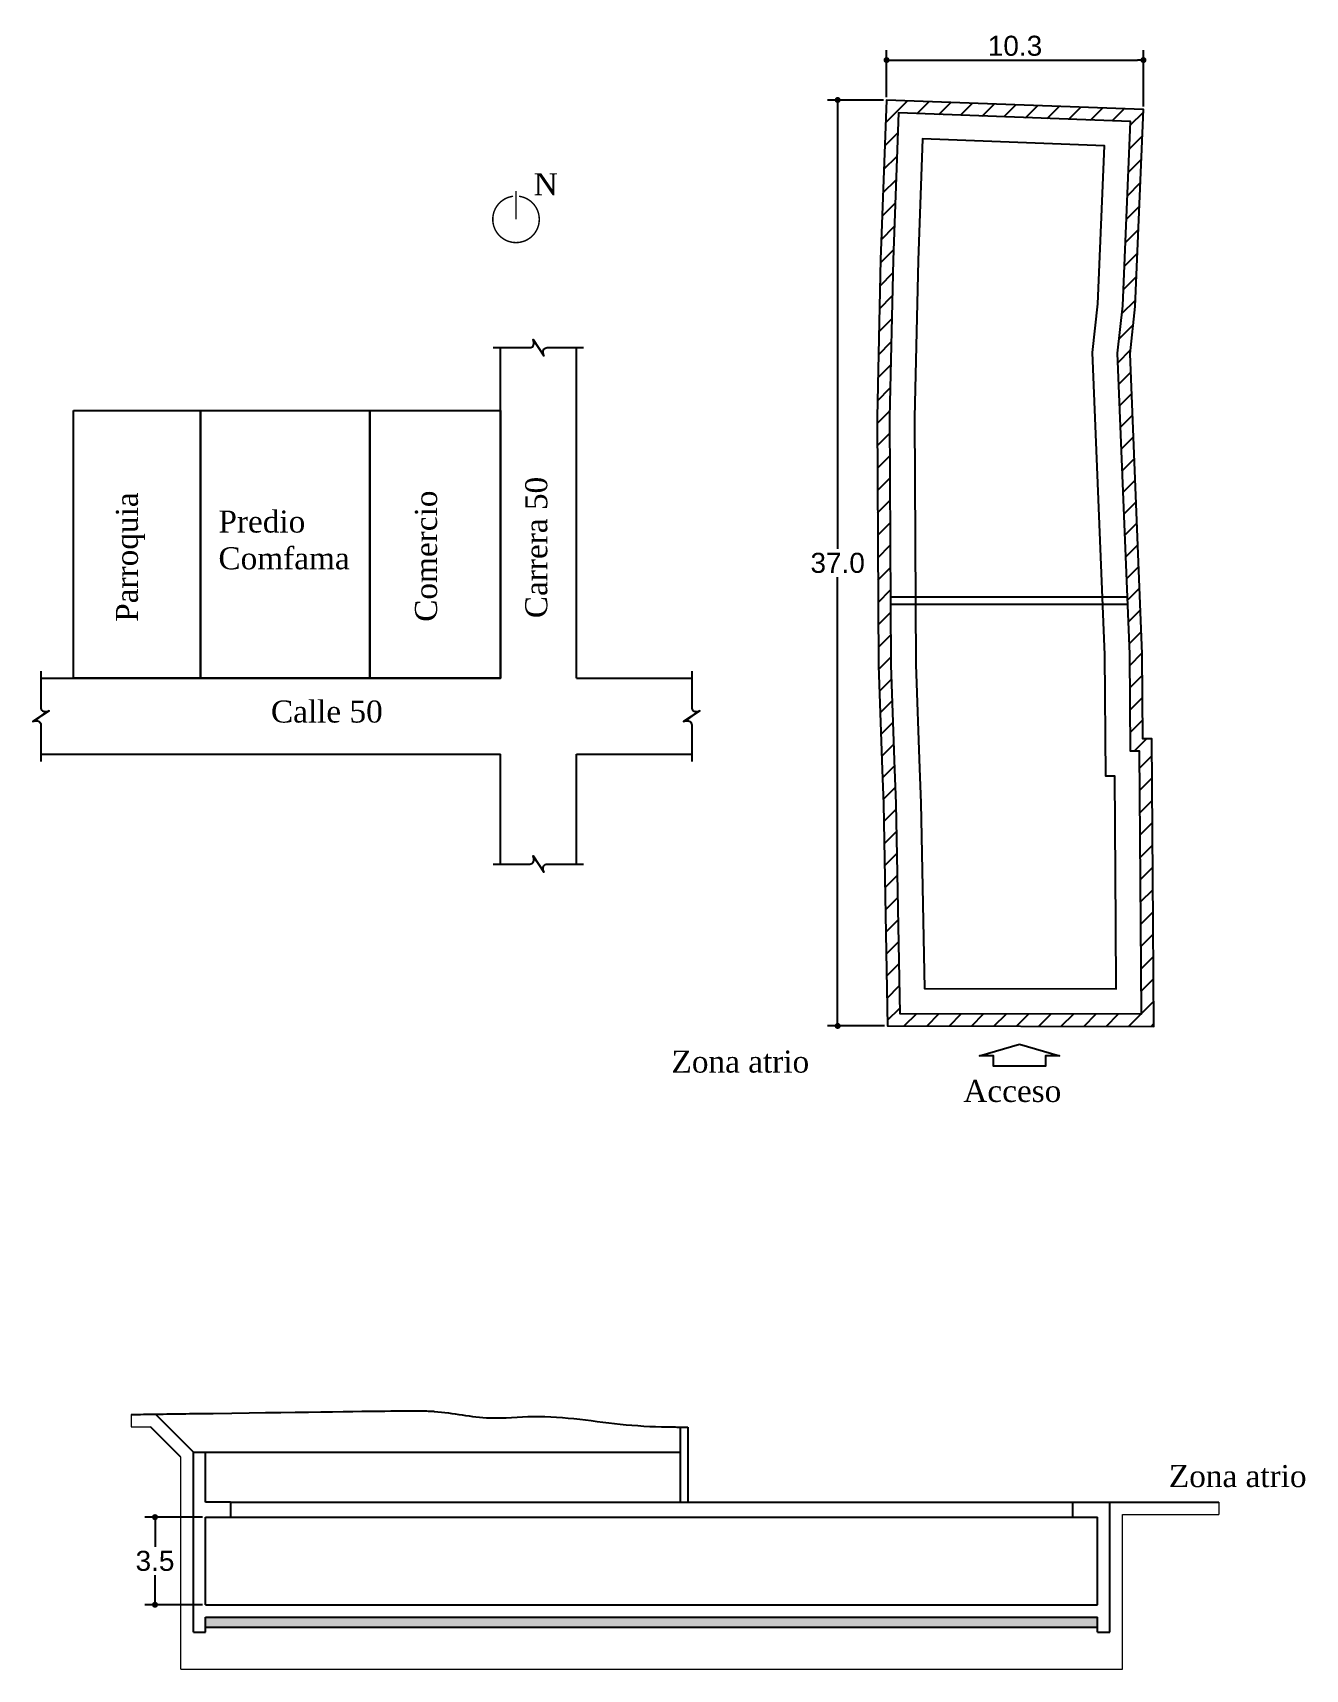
# Model space of a CAD drawing. Header units: metres. Extents: x 1491 to 3802, y 1670 to 4183.
# Drawn here: x 1491.4 to 1542.2, y 2009.7 to 2075.1 of the extents above; entities that cross this region are included whole.
import ezdxf

# ---------------------------------------------------------------- set-up
doc = ezdxf.new("R2010")
doc.units = ezdxf.units.M
doc.set_wipeout_variables(frame=1)
for name, color, linetype in [('03_TEXT_int', 7, 'Continuous'), ('0E_TEX_INT', 7, 'Continuous'), ('22_BLOQUE_RECORTE', 7, 'Continuous'), ('25_BLOQUE_PENDIENTE', 7, 'Continuous'), ('43_HS_SECCIONES', 8, 'Continuous'), ('50_HS_Granular', 8, 'Continuous'), ('NORTE', 40, 'Continuous')]:
    doc.layers.add(name, color=color, linetype=linetype)
doc.layers.add('Lim_Hatch', color=254, linetype='Continuous', lineweight=0)
doc.styles.add('Annota_RDC', font='Times New Roman.ttf', dxfattribs={"height": 2.2})
doc.styles.add('Annotative', font='Arial.ttf')
doc.dimstyles.new('Annotative_RDC', dxfattribs={"dimscale": 0.15, "dimtxt": 2, "dimasz": 0.6, "dimexe": 1, "dimexo": 0.3, "dimgap": 0.4, "dimtad": 1, "dimtih": 1, "dimtoh": 1, "dimdec": 1, "dimzin": 1, "dimdsep": 46, "dimtxsty": 'Annotative', "dimblk": 'DOT', "dimblk1": 'DOT', "dimblk2": 'DOT', "dimcen": 0.01, "dimclrd": 191, "dimclre": 191, "dimclrt": 7, "dimadec": 0, "dimazin": 0, "dimtfac": 1, "dimtdec": 1, "dimtmove": 2, "dimatfit": 3, "dimldrblk": 'DOT', "dimfxl": 1, "dimtolj": 1, "dimtzin": 0, "dimarcsym": 0})

msp = doc.modelspace()

# ---------------------------------------------------------------- texts
at = {"insert": (1511.043, 2051.669), "char_height": 0.88, "width": 8.25677, "attachment_point": 1, "rotation": 90, "style": 'Annota_RDC'}
msp.add_mtext('Carrera 50', dxfattribs=at)
at = {"char_height": 0.88, "width": 6.80419, "attachment_point": 1, "style": 'Annota_RDC'}
for s, insert in [('Calle 50', (1500.885, 2048.381)), ('\\pxqc;Zona atrio ', (1516.236, 2034.401)), ('\\pxqc;Acceso ', (1527.101, 2033.229)), ('\\pxqc;Zona atrio ', (1536.105, 2017.848))]:
    msp.add_mtext(s, dxfattribs=dict(at, insert=insert))
at = {"layer": '03_TEXT_int', "char_height": 0.88, "width": 7.54963, "attachment_point": 1, "style": 'Annota_RDC'}
for s, insert in [('N', (1511.383, 2069.437)), ('Predio Comfama', (1498.787, 2055.969))]:
    msp.add_mtext(s, dxfattribs=dict(at, insert=insert))
at = {"layer": '03_TEXT_int', "char_height": 0.88, "width": 7.54963, "attachment_point": 1, "rotation": 90, "style": 'Annota_RDC'}
for s, insert in [('Parroquia', (1494.69, 2051.525)), ('Comercio', (1506.638, 2051.525))]:
    msp.add_mtext(s, dxfattribs=dict(at, insert=insert))

# ---------------------------------------------------------------- blocks, each defined once
blk = doc.blocks.new('*U4')
at = {"layer": '22_BLOQUE_RECORTE', "linetype": 'Continuous'}
h = blk.add_hatch(color=191, dxfattribs=at)
h.dxf.hatch_style = 1
h.paths.add_polyline_path([(-1, 1.13, -0.078331), (-0.98, 0.85), (-0.96, 1.1, -0.700782), (-0.84, 1.14), (0, 0), (-1.16, 1.75)])
h = blk.add_hatch(color=191, dxfattribs=at)
h.dxf.hatch_style = 1
h.paths.add_polyline_path([(1.16, -1.75), (1, -1.13, -0.078331), (0.98, -0.85), (0.96, -1.1, -0.700782), (0.84, -1.14), (0, 0)])
at = {"layer": '22_BLOQUE_RECORTE', "color": 191, "linetype": 'Continuous'}
for points in [[(9.69, 0), (1.88, 0, 0.490659), (1, -1.13), (1.16, -1.75), (-1.16, 1.75), (-1, 1.13, -0.490659), (-1.88, 0), (-9.69, 0)], [(0, 0), (-0.84, 1.14, 0.700782), (-0.96, 1.1), (-0.98, 0.85)], [(0, 0), (0.84, -1.14, 0.700782), (0.96, -1.1), (0.98, -0.85)]]:
    blk.add_lwpolyline(points, format="xyb", dxfattribs=at)
blk = doc.blocks.new('*U5')
at = {"layer": '22_BLOQUE_RECORTE', "linetype": 'Continuous'}
h = blk.add_hatch(color=191, dxfattribs=at)
h.dxf.hatch_style = 1
h.paths.add_polyline_path([(-1.75, -1.16), (-1.13, -1, -0.078331), (-0.85, -0.98), (-1.1, -0.96, -0.700782), (-1.14, -0.84), (0, 0)])
h = blk.add_hatch(color=191, dxfattribs=at)
h.dxf.hatch_style = 1
h.paths.add_polyline_path([(1.13, 1, -0.078331), (0.85, 0.98), (1.1, 0.96, -0.700782), (1.14, 0.84), (0, 0), (1.75, 1.16)])
at = {"layer": '22_BLOQUE_RECORTE', "color": 191, "linetype": 'Continuous'}
for points in [[(0, -9.69), (0, -1.88, 0.490659), (-1.13, -1), (-1.75, -1.16), (1.75, 1.16), (1.13, 1, -0.490659), (0, 1.88), (0, 9.69)], [(0, 0), (-1.14, -0.84, 0.700782), (-1.1, -0.96), (-0.85, -0.98)], [(0, 0), (1.14, 0.84, 0.700782), (1.1, 0.96), (0.85, 0.98)]]:
    blk.add_lwpolyline(points, format="xyb", dxfattribs=at)
blk = doc.blocks.new('A$C084602F0')
at = {"layer": 'NORTE', "color": 8, "const_width": 0.05}
blk.add_lwpolyline([(0.821, 0.823), (0.821, 1.791)], dxfattribs=at)
blk.add_lwpolyline([(0.721, 1.615, 15.899462), (0.921, 1.615)], format="xyb", dxfattribs=at)
blk = doc.blocks.new('_DOT')
at = {"color": 0, "linetype": 'Continuous'}
blk.add_line((-0.5, 0), (-1, 0), dxfattribs=at)
at = {"color": 0, "linetype": 'Continuous', "const_width": 0.5}
blk.add_lwpolyline([(-0.25, 0, 1), (0.25, 0, 1)], format="xyb", close=True, dxfattribs=at)
blk = doc.blocks.new('*D12')
at = {"layer": '50_HS_Granular', "color": 191, "lineweight": -2, "transparency": 16777216}
for p, q in [((1498.144, 2015.767), (1495.853, 2015.767)), ((1496.253, 2015.527), (1496.253, 2014.583)), ((1496.253, 2012.507), (1496.253, 2013.452)), ((1498.144, 2012.267), (1495.853, 2012.267))]:
    blk.add_line(p, q, dxfattribs=at)
at = {"layer": 'Defpoints', "color": 0, "transparency": 16777216}
for p in [(1498.264, 2015.767), (1496.253, 2012.267), (1498.264, 2012.267)]:
    blk.add_point(p, dxfattribs=at)
at = {"layer": '50_HS_Granular', "color": 191, "lineweight": -2, "transparency": 16777216, "xscale": 0.24, "yscale": 0.24, "zscale": 0.24}
for p, rotation in [((1496.253, 2015.767), 90), ((1496.253, 2012.267), 270)]:
    blk.add_blockref('_DOT', p, dxfattribs=dict(at, rotation=rotation))
at = {"layer": '50_HS_Granular', "color": 7, "transparency": 16777216, "insert": (1496.253, 2014.017), "char_height": 0.8, "attachment_point": 5, "style": 'Annotative'}
blk.add_mtext('\\A1;3.5', dxfattribs=at)
blk = doc.blocks.new('*D13')
at = {"layer": '50_HS_Granular', "color": 191, "lineweight": -2, "transparency": 16777216}
for p, q in [((1525.358, 2072.362), (1523.125, 2072.362)), ((1523.525, 2072.122), (1523.525, 2054.439)), ((1523.525, 2035.625), (1523.525, 2053.308)), ((1525.398, 2035.385), (1523.125, 2035.385))]:
    blk.add_line(p, q, dxfattribs=at)
at = {"layer": 'Defpoints', "color": 0, "transparency": 16777216}
for p in [(1525.478, 2072.362), (1523.525, 2035.385), (1525.518, 2035.385)]:
    blk.add_point(p, dxfattribs=at)
at = {"layer": '50_HS_Granular', "color": 191, "lineweight": -2, "transparency": 16777216, "xscale": 0.24, "yscale": 0.24, "zscale": 0.24}
for p, rotation in [((1523.525, 2072.362), 90), ((1523.525, 2035.385), 270)]:
    blk.add_blockref('_DOT', p, dxfattribs=dict(at, rotation=rotation))
at = {"layer": '50_HS_Granular', "color": 7, "transparency": 16777216, "insert": (1523.525, 2053.874), "char_height": 0.8, "attachment_point": 5, "style": 'Annotative'}
blk.add_mtext('\\A1;37.0', dxfattribs=at)
blk = doc.blocks.new('*D14')
at = {"layer": '50_HS_Granular', "color": 191, "lineweight": -2, "transparency": 16777216}
for p, q in [((1525.478, 2072.482), (1525.478, 2074.36)), ((1525.718, 2073.96), (1535.501, 2073.96)), ((1535.741, 2072.1), (1535.741, 2074.36))]:
    blk.add_line(p, q, dxfattribs=at)
at = {"layer": 'Defpoints', "color": 0, "transparency": 16777216}
for p in [(1535.741, 2073.96), (1525.478, 2072.362), (1535.741, 2071.98)]:
    blk.add_point(p, dxfattribs=at)
at = {"layer": '50_HS_Granular', "color": 191, "lineweight": -2, "transparency": 16777216, "xscale": 0.24, "yscale": 0.24, "zscale": 0.24, "rotation": 180}
blk.add_blockref('_DOT', (1525.478, 2073.96), dxfattribs=at)
at = {"layer": '50_HS_Granular', "color": 191, "lineweight": -2, "transparency": 16777216, "xscale": 0.24, "yscale": 0.24, "zscale": 0.24}
blk.add_blockref('_DOT', (1535.741, 2073.96), dxfattribs=at)
at = {"layer": '50_HS_Granular', "color": 7, "transparency": 16777216, "insert": (1530.61, 2074.525), "char_height": 0.8, "attachment_point": 5, "style": 'Annotative'}
blk.add_mtext('\\A1;10.3', dxfattribs=at)

# ---------------------------------------------------------------- dimensions: what is measured, and where the dimension line sits
at = {"layer": '50_HS_Granular'}
dim = msp.add_linear_dim(base=(1535.741, 2073.96), p1=(1525.478, 2072.362), p2=(1535.741, 2071.98), dimstyle='Annotative_RDC', dxfattribs=at)
dim.commit()
dim.dimension.update_dxf_attribs({"geometry": '*D14', "text_midpoint": (1530.61, 2074.525)})
dim = msp.add_linear_dim(base=(1523.525, 2035.385), p1=(1525.478, 2072.362), p2=(1525.518, 2035.385), angle=90, dimstyle='Annotative_RDC', dxfattribs=at)
dim.commit()
dim.dimension.update_dxf_attribs({"geometry": '*D13', "text_midpoint": (1523.525, 2053.874)})
dim = msp.add_linear_dim(base=(1496.253, 2012.267), p1=(1498.264, 2015.767), p2=(1498.264, 2012.267), angle=90, dimstyle='Annotative_RDC', dxfattribs=at)
dim.commit()
dim.dimension.update_dxf_attribs({"geometry": '*D12', "text_midpoint": (1496.253, 2014.017), "dimtype": 160})

# ---------------------------------------------------------------- hatches: boundary and pattern name
at = {"layer": '03_TEXT_int'}
h = msp.add_hatch(dxfattribs=at)
h.set_pattern_fill('EARTH', color=256, scale=0.5, angle=45)
edge = h.paths.add_edge_path()
edge.add_spline(control_points=[(1495.301, 2019.868), (1496.181, 2019.88), (1496.995, 2019.891), (1497.785, 2019.902)], knot_values=[0, 0, 0, 0, 0.089911, 0.089911, 0.089911, 0.089911], degree=3, periodic=0)
at = {"layer": '43_HS_SECCIONES'}
h = msp.add_hatch(dxfattribs=at)
h.set_pattern_fill('ANSI31', color=256, scale=0.5)
h.set_pattern_definition([(45, (-0.0426, 3.5672), (-0.4490128, 0.4490128), [])])
h.paths.add_polyline_path([(1535.694, 2050.239), (1535.209, 2062.231), (1535.409, 2064.112), (1535.741, 2071.98), (1525.478, 2072.362), (1525.241, 2065.995), (1525.099, 2059.7), (1525.155, 2049.786), (1525.303, 2045.608), (1525.351, 2044.259), (1525.518, 2035.385), (1536.161, 2035.363), (1536.133, 2039.468), (1536.082, 2046.853), (1535.72, 2046.855)])
h.paths.add_polyline_path([(1535.226, 2046.36), (1535.588, 2046.358), (1535.635, 2039.465), (1535.66, 2035.862), (1526.007, 2035.882), (1525.849, 2044.273), (1525.801, 2045.626), (1525.653, 2049.796), (1525.597, 2059.696), (1525.739, 2065.98), (1525.957, 2071.846), (1535.223, 2071.501), (1534.912, 2064.149), (1534.71, 2062.247), (1535.196, 2050.227)], flags=16)
at = {"layer": '50_HS_Granular'}
h = msp.add_hatch(dxfattribs=at)
h.set_pattern_fill('GRAVEL', color=256, scale=0.1)
h.set_pattern_definition([(228.0127875, (5.051156, 0.104044), (-8.1280000006, -9.1439999994), [0.13668858, -13.53219346]), (184.969741, (4.959716, 0.002444), (12.1919999952, 1.0160000579), [0.2345619, -23.22161956]), (132.510447, (4.726036, -0.017876), (10.1600000043, -11.1759999961), [0.1653926, -16.3738891]), (267.273689, (4.329796, -0.271876), (1.0160000021, 20.3199999999), [0.2136018, -21.14657497]), (292.8336542, (4.319636, -0.485236), (-5.0800000004, 12.1919999998), [0.2094535, -20.7359231]), (357.273689, (4.400916, -0.678276), (-20.3199999999, 1.0160000021), [0.2136018, -21.14657497]), (37.6942405, (4.614276, -0.688436), (-13.2079999994, -10.16000000076), [0.28247746, -27.96524613]), (72.2553284, (4.837796, -0.515716), (7.1120000019, 22.3519999994), [0.2666878, -26.40210264]), (121.4295656, (4.919076, -0.261716), (-8.12800000115, 13.2079999993), [0.2143252, -21.21821828]), (175.2363583, (4.80732, -0.07884), (11.1759999998, -1.0160000018), [0.2446853, -11.9895748]), (222.3974378, (4.563476, -0.058516), (-12.1919999996, -11.17600000043), [0.31643117, -31.326709]), (138.814075, (5.33564, -0.28204), (-7.1119999996, 6.0960000005), [0.1080018, -10.69222633]), (171.4692344, (5.254356, -0.210916), (13.2080000004, -2.0319999977), [0.2054728, -20.3418556]), (225, (5.05116, -0.18044), (-1e-16, -1.016), [0.14368374, -1.29315724]), (203.1985905, (4.98004, -0.05852), (5.08, 2.0319999996), [0.07737653, -7.66024895]), (291.8014095, (4.90892, -0.089), (-1.016, 3.048), [0.10942625, -5.3619012]), (30.9637565, (4.94956, -0.1906), (3.048, 2.032), [0.17772786, -5.74651926]), (161.565051, (5.10196, -0.09916), (2.032, -1.016), [0.12851486, -3.08435925]), (16.3895403, (4.319636, -0.088996), (10.16, 3.048), [0.1800352, -17.82353067]), (70.346176, (4.492356, -0.038196), (-4.0640000004, -11.1759999999), [0.15103958, -14.95288627]), (293.1985905, (5.10196, 0.10404), (-2.0319999996, 5.08), [0.15475204, -7.58287344]), (343.6104597, (5.162916, -0.038196), (-10.1600000002, 3.0479999993), [0.1800352, -17.82353067]), (339.443955, (4.31964, -0.71892), (-5.08, 2.032), [0.1736141, -8.50709373]), (294.7751406, (4.482196, -0.779876), (-5.080000006, 11.1759999973), [0.14546885, -14.40143735]), (66.8014095, (5.11212, -0.91196), (2.032, 5.08), [0.15475204, -7.58287344]), (17.3540246, (5.173076, -0.769716), (-13.2079999997, -4.0640000009), [0.1703131, -16.8609504]), (69.443955, (4.61428, -0.91196), (-2.032, -5.08), [0.08680704, -8.59390077]), (101.3099325, (5.05116, -0.91196), (-1.016, 4.064), [0.05180584, -5.128798]), (165.963757, (5.041, -0.86116), (3.048, -1.016), [0.2094535, -3.97962184]), (186.009006, (4.837796, -0.810356), (10.16, 1.0160000005), [0.1941068, -19.21654595]), (303.690068, (4.94956, -0.28204), (-1.016, 2.032), [0.14652955, -3.51671054]), (353.1572266, (5.030836, -0.403956), (17.2720000001, -2.0319999991), [0.2558227, -25.32640363]), (60.945396, (5.28484, -0.43444), (-4.064, -7.112), [0.1046033, -10.35575693]), (90, (5.3356, -0.343), (-1.016, 1.016), [0.06096, -0.95504]), (120.256437, (4.817476, -0.779876), (4.0639999995, -7.1120000003), [0.1411468, -13.9735763]), (48.0127875, (4.746356, -0.657956), (8.1280000007, 9.1439999994), [0.27337715, -13.3955049]), (0, (4.9292, -0.4548), (1.016, 1.016), [0.26416, -0.75184]), (325.3048465, (5.193396, -0.454756), (10.1600000038, -7.1119999945), [0.16064382, -15.9037267]), (254.054604, (5.32548, -0.5462), (-1.016, -4.064), [0.14793163, -7.24866]), (207.6459754, (5.284836, -0.688436), (-19.3040000007, -10.15999999865), [0.24085804, -23.84498577]), (175.4260787, (5.071476, -0.800196), (-13.208, 1.016), [0.2548118, -25.2263386])])
h.paths.add_polyline_path([(1533.903, 2011.367), (1533.903, 2011.767), (1498.264, 2011.767), (1498.264, 2011.367)])

# ---------------------------------------------------------------- linework, layer by layer
for p, q in [((1510.058, 2049.269), (1510.058, 2062.475)), ((1513.089, 2049.269), (1513.089, 2062.475)), ((1525.638, 2052.526), (1535.103, 2052.526)), ((1525.639, 2052.227), (1535.115, 2052.227)), ((1491.694, 2049.269), (1510.058, 2049.269)), ((1513.089, 2049.269), (1517.694, 2049.269)), ((1491.694, 2046.239), (1510.058, 2046.239)), ((1510.058, 2041.849), (1510.058, 2046.239)), ((1513.089, 2041.849), (1513.089, 2046.239)), ((1513.089, 2046.239), (1517.694, 2046.239)), ((1498.264, 2019.908), (1498.264, 2019.909)), ((1517.239, 2019.367), (1517.239, 2016.367)), ((1517.239, 2019.367), (1517.538, 2019.367)), ((1517.538, 2019.367), (1517.538, 2016.367)), ((1497.785, 2011.167), (1497.785, 2018.367)), ((1497.785, 2018.367), (1498.264, 2018.367)), ((1498.264, 2016.367), (1498.264, 2018.367)), ((1499.264, 2016.367), (1498.264, 2016.367)), ((1499.264, 2016.367), (1532.903, 2016.367)), ((1517.239, 2016.367), (1532.903, 2016.367)), ((1532.903, 2016.367), (1532.903, 2015.767)), ((1532.903, 2016.367), (1534.402, 2016.367)), ((1534.402, 2011.167), (1534.402, 2016.367)), ((1534.402, 2016.367), (1538.758, 2016.367)), ((1498.264, 2015.767), (1499.264, 2015.767)), ((1498.264, 2012.267), (1498.264, 2015.767)), ((1499.264, 2015.767), (1532.903, 2015.767)), ((1532.903, 2015.767), (1533.903, 2015.767)), ((1533.903, 2012.267), (1533.903, 2015.767)), ((1498.264, 2012.267), (1533.903, 2012.267)), ((1498.264, 2011.167), (1498.264, 2011.767)), ((1498.264, 2011.767), (1533.903, 2011.767)), ((1533.903, 2011.167), (1533.903, 2011.767)), ((1497.785, 2011.167), (1498.264, 2011.167)), ((1498.264, 2011.367), (1533.903, 2011.367)), ((1533.903, 2011.167), (1534.402, 2011.167))]:
    msp.add_line(p, q)
for points in [[(1535.209, 2062.231), (1535.409, 2064.112), (1535.741, 2071.98), (1525.478, 2072.362), (1525.241, 2065.995), (1525.099, 2059.7), (1525.155, 2049.786), (1525.303, 2045.608), (1525.303, 2045.608), (1525.351, 2044.259), (1525.518, 2035.385), (1536.161, 2035.363), (1536.133, 2039.468), (1536.082, 2046.853), (1535.72, 2046.855), (1535.694, 2050.239)], [(1525.801, 2045.626), (1525.849, 2044.273), (1526.007, 2035.882), (1535.66, 2035.862), (1535.635, 2039.465), (1535.588, 2046.358), (1535.226, 2046.36), (1535.196, 2050.227), (1534.71, 2062.247), (1534.912, 2064.149), (1535.223, 2071.501), (1525.957, 2071.846), (1525.739, 2065.98), (1525.597, 2059.696), (1525.653, 2049.796)], [(1526.8, 2045.661), (1526.849, 2044.3), (1526.988, 2036.88), (1534.653, 2036.864), (1534.635, 2039.458), (1534.594, 2045.364), (1534.234, 2045.366), (1534.196, 2050.203), (1533.708, 2062.28), (1533.914, 2064.222), (1534.181, 2070.539), (1526.919, 2070.809), (1526.738, 2065.95), (1526.597, 2059.687), (1526.653, 2049.817)], [(1492.996, 2059.968), (1498.071, 2059.968), (1498.071, 2049.269), (1492.996, 2049.269)], [(1504.835, 2049.269), (1498.071, 2049.269), (1498.071, 2059.968), (1504.835, 2059.968)], [(1504.835, 2059.968), (1510.058, 2059.968), (1510.058, 2049.269), (1504.835, 2049.269)]]:
    msp.add_lwpolyline(points, close=True)
at = {"linetype": 'Continuous', "ltscale": 12}
msp.add_open_spline([(1495.301, 2019.868), (1496.181, 2019.88), (1496.995, 2019.891), (1497.785, 2019.902)], degree=3, dxfattribs=at)
msp.add_open_spline([(1497.785, 2019.902), (1506.463, 2020.023), (1507.685, 2020.042), (1509.463, 2019.626), (1512.031, 2019.92), (1514.462, 2019.457), (1516.424, 2019.368), (1517.147, 2019.367), (1517.239, 2019.367)], degree=3, knots=[0.097122, 0.097122, 0.097122, 0.097122, 1.131121, 2.732888, 3.984948, 6.662257, 8.023629, 8.223634, 8.223634, 8.223634, 8.223634], dxfattribs=at)
at = {"layer": '03_TEXT_int'}
msp.add_line((1499.264, 2016.367), (1499.264, 2015.767), dxfattribs=at)
at = {"layer": '0E_TEX_INT'}
for p, q in [((1497.785, 2018.367), (1496.271, 2019.881)), ((1497.285, 2018.16), (1496.078, 2019.368)), ((1498.264, 2018.367), (1517.239, 2018.367))]:
    msp.add_line(p, q, dxfattribs=at)
at = {"layer": 'Lim_Hatch'}
for p, q in [((1495.301, 2019.868), (1495.301, 2019.368)), ((1495.301, 2019.368), (1496.078, 2019.368)), ((1496.785, 2019.368), (1496.785, 2019.368)), ((1497.285, 2009.692), (1497.285, 2018.16)), ((1538.758, 2016.367), (1538.758, 2015.867)), ((1534.902, 2009.692), (1534.902, 2015.867)), ((1534.902, 2015.867), (1538.758, 2015.867)), ((1497.285, 2009.692), (1534.902, 2009.692))]:
    msp.add_line(p, q, dxfattribs=at)

# ---------------------------------------------------------------- block references
at = {"layer": '22_BLOQUE_RECORTE', "xscale": 0.1862384319185048, "yscale": 0.1862384319185048, "zscale": 0.1862384319185048, "rotation": 180}
for name, p in [('*U4', (1511.573, 2062.475)), ('*U5', (1491.694, 2047.754)), ('*U5', (1517.694, 2047.754)), ('*U4', (1511.573, 2041.849))]:
    msp.add_blockref(name, p, dxfattribs=at)
at = {"layer": 'NORTE', "color": 8, "xscale": 1.163990199490655, "yscale": 1.163990199490655, "zscale": 1.163990199490655}
msp.add_blockref('A$C084602F0', (1509.72, 2066.64), dxfattribs=at)

msp.set_redraw_order([(e.dxf.handle, doc.entitydb.next_handle()) for e in msp.query("TEXT MTEXT ATTDEF DIMENSION ARC_DIMENSION")])  # texts and dimensions are drawn at this point

# ---------------------------------------------------------------- wipeouts: each hides what was drawn before it
msp.add_wipeout([(1530.788, 2034.661), (1532.388, 2034.193), (1531.827, 2034.193), (1531.827, 2033.778), (1529.749, 2033.778), (1529.749, 2034.193), (1529.188, 2034.193)]).dxf.layer = '25_BLOQUE_PENDIENTE'

# ---------------------------------------------------------------- next in the draw order: linework, layer by layer
at = {"layer": '25_BLOQUE_PENDIENTE'}
msp.add_lwpolyline([(1530.788, 2034.661), (1532.388, 2034.193), (1531.827, 2034.193), (1531.827, 2033.778), (1529.749, 2033.778), (1529.749, 2034.193), (1529.188, 2034.193)], close=True, dxfattribs=at)

doc.saveas('drawing.dxf')
